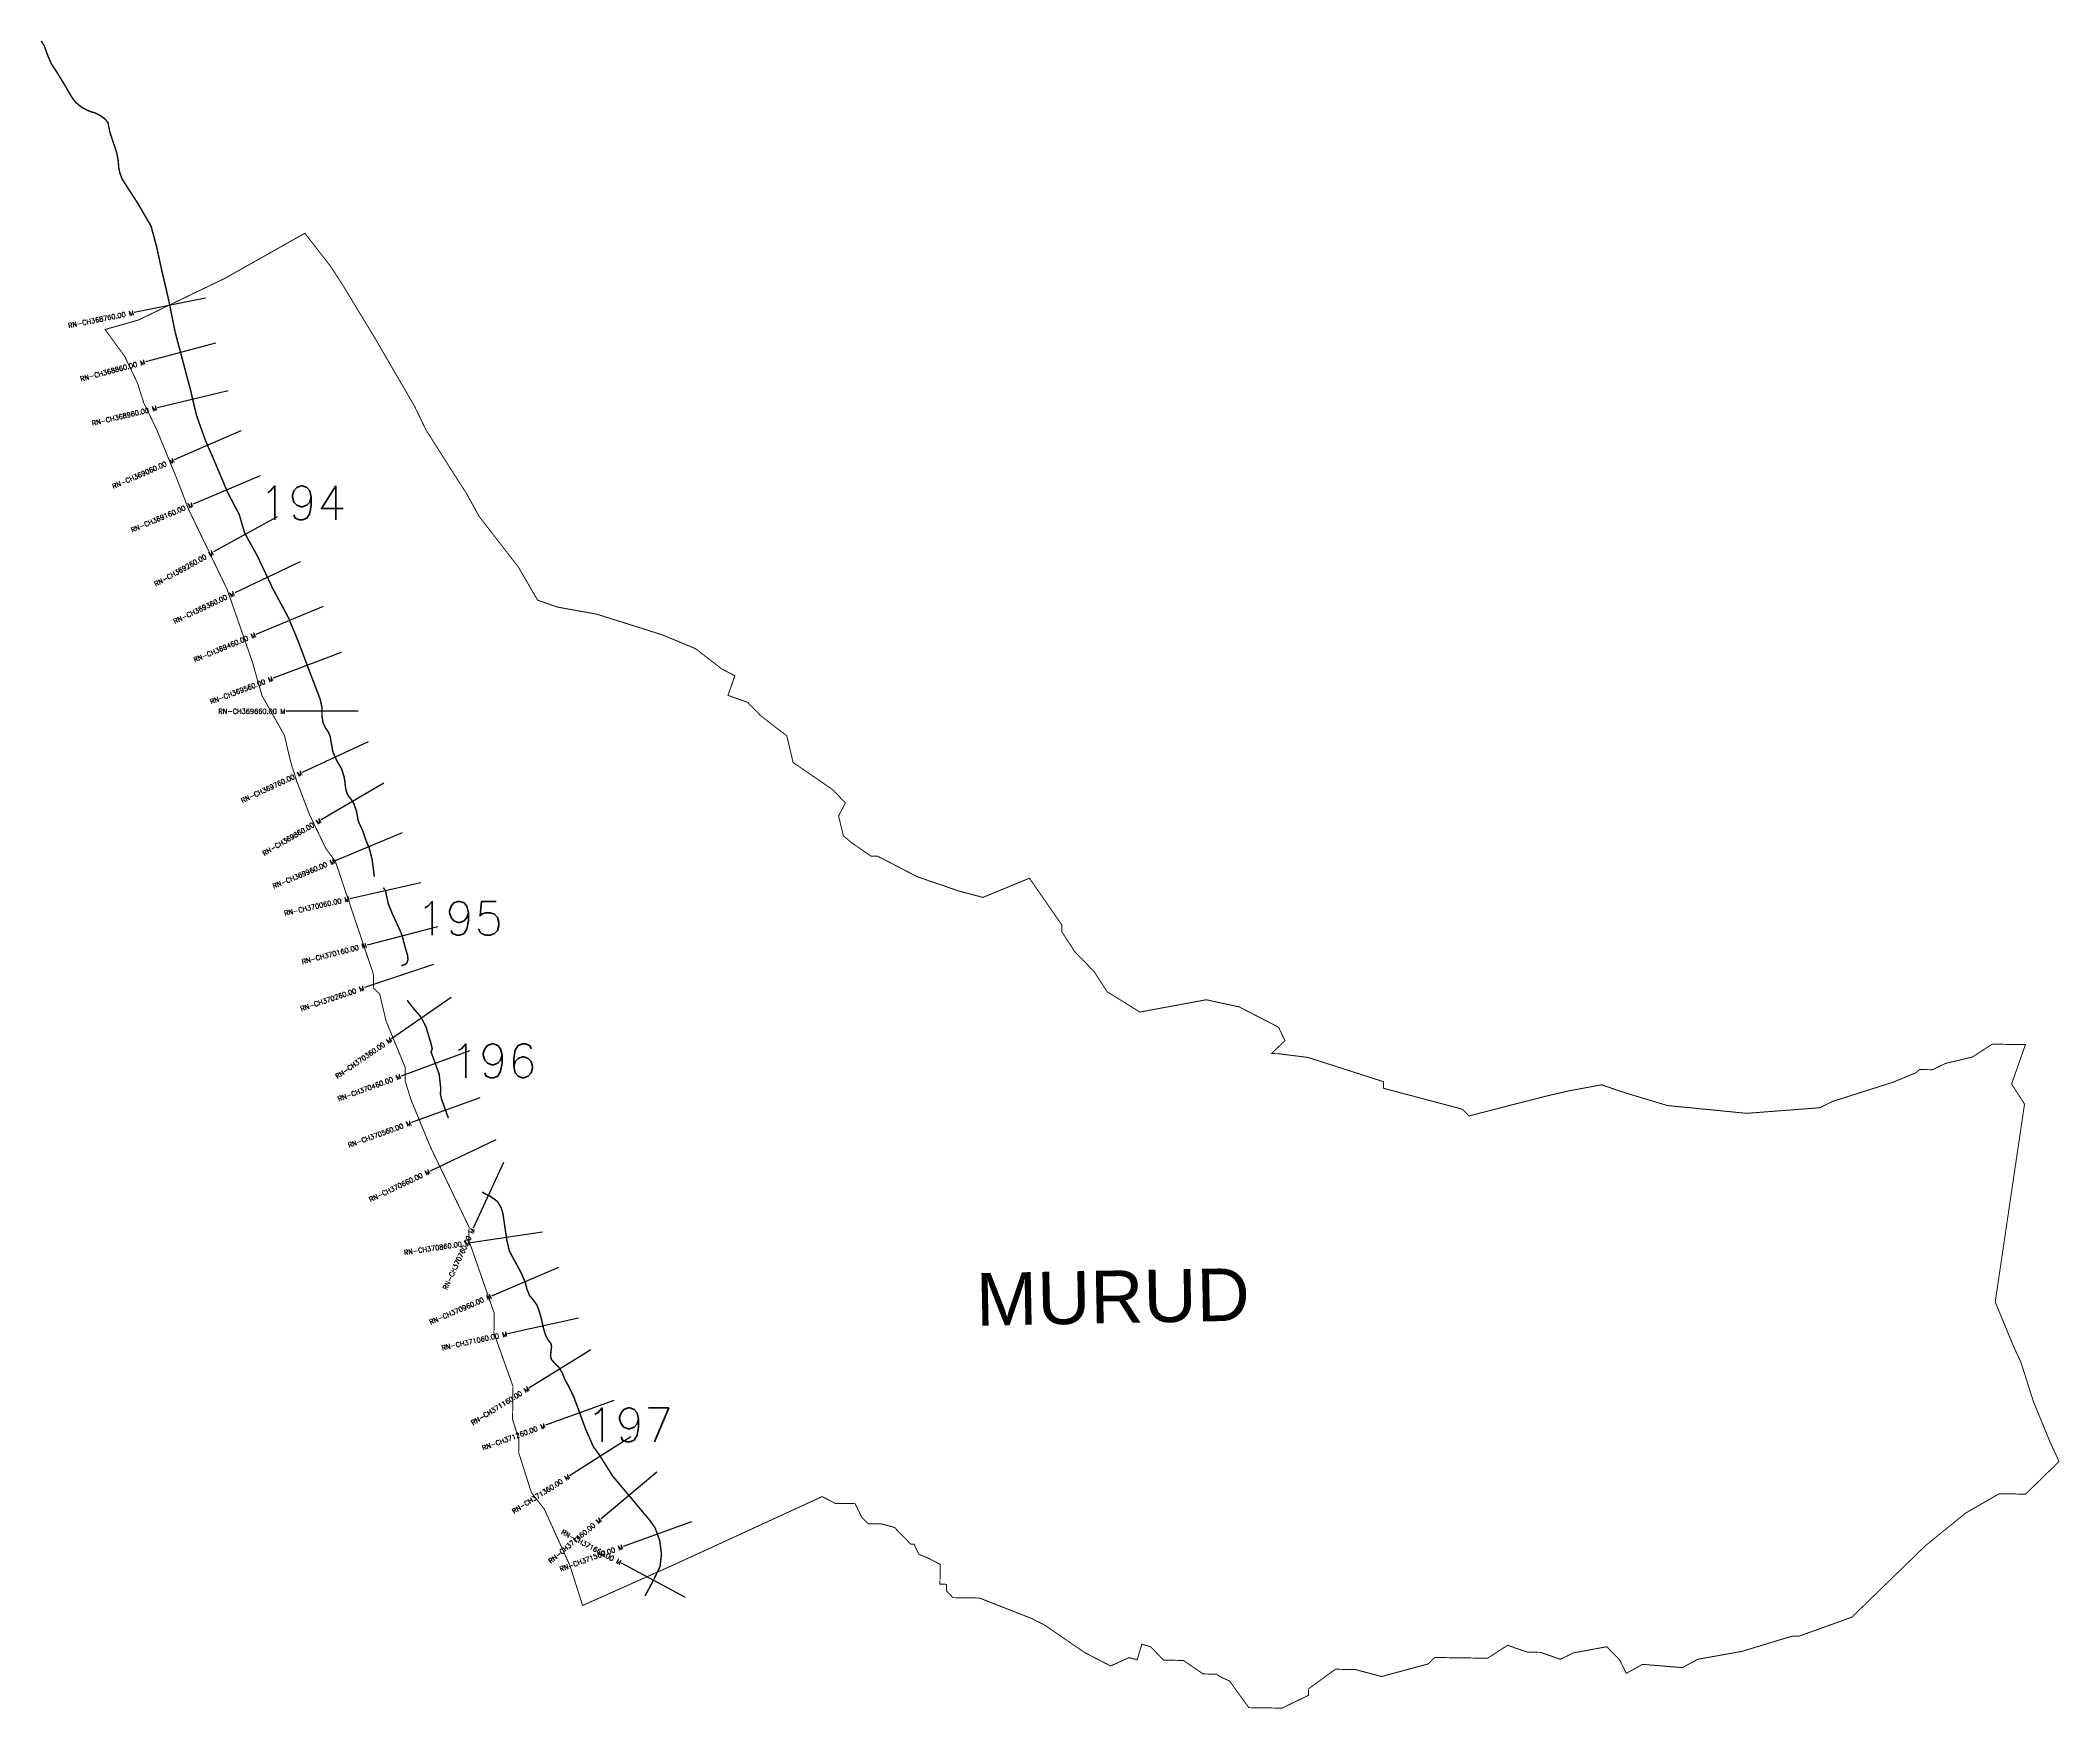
# Model space of a CAD drawing. Header units: metres. Extents: x 299307 to 303476, y 1964873 to 1968319.
import ezdxf
from ezdxf.enums import TextEntityAlignment as Align

# ---------------------------------------------------------------- set-up
doc = ezdxf.new("R2010")
doc.units = ezdxf.units.M
doc.header["$MEASUREMENT"] = 0
for name, color, linetype in [('CS', 134, 'Continuous'), ('CSMark', 6, 'Continuous'), ('NATURALLY PROTECTED', 3, 'Continuous'), ('VILLAGE NAME', 250, 'Continuous')]:
    doc.layers.add(name, color=color, linetype=linetype)
doc.styles.get("Standard").update_dxf_attribs({"font": 'simplex.shx'})

msp = doc.modelspace()

# ---------------------------------------------------------------- linework, layer by layer
at = {"color": 6, "const_width": 2, "flags": 128}
msp.add_lwpolyline([(299440.3, 1967721.7), (299508.9, 1967741.2), (299687.6, 1967827.3), (299852.8, 1967920.5), (299906.4, 1967851.5), (299933.1, 1967810.1), (299999.8, 1967700), (300079.7, 1967562.3), (300102.6, 1967514.7), (300173.5, 1967403.1), (300186.4, 1967383.3), (300199.7, 1967359.2), (300213, 1967335.1), (300293.4, 1967231.5), (300333.4, 1967162.7), (300374.1, 1967148.4), (300429.6, 1967138.4), (300455.8, 1967133.6), (300514.6, 1967115.1), (300591.7, 1967090.7), (300659.6, 1967062.4), (300713.6, 1967020.7), (300740.7, 1967006.6), (300726.5, 1966965.9), (300767.2, 1966951.6), (300794.1, 1966923.9), (300848.1, 1966882.2), (300861, 1966827.4), (300942.1, 1966771.6), (300969, 1966743.9), (300954.9, 1966716.9), (300964.9, 1966675.8), (300981.5, 1966661.8), (301022, 1966633.9), (301035.7, 1966633.7), (301117, 1966591.6), (301202.4, 1966562.1), (301252.9, 1966548.7), (301349, 1966588.3), (301415.9, 1966491.8), (301415.7, 1966478.1), (301442.4, 1966436.7), (301482.8, 1966395.2), (301509.4, 1966353.9), (301577.1, 1966311.9), (301714, 1966337.3), (301782.1, 1966322.6), (301863.4, 1966280.5), (301876.6, 1966253), (301849, 1966226.1), (301862.6, 1966225.9), (301923.9, 1966218.2), (302080.2, 1966168.1), (302080, 1966154.5), (302243.2, 1966111.2), (302256.7, 1966097.3), (302353.8, 1966122.4), (302415.9, 1966138.2), (302462.2, 1966149), (302530.6, 1966161.6), (302574.2, 1966146.6), (302586.6, 1966142.8), (302666.5, 1966118.8), (302830.1, 1966102.7), (302980.5, 1966114.2), (303008, 1966127.5), (303131.4, 1966166.7), (303179.5, 1966186.4), (303186.4, 1966193.1), (303213.7, 1966192.8), (303241.2, 1966206), (303296, 1966218.9), (303337.3, 1966245.6), (303405.6, 1966244.6), (303377.1, 1966163.1), (303403.8, 1966121.8), (303343.3, 1965713.1), (303374.9, 1965636.4), (303385.7, 1965611), (303396.1, 1965589.4), (303422.3, 1965507.1), (303455.8, 1965425.5), (303475.1, 1965383.5), (303405.9, 1965316.2), (303351.2, 1965317), (303282.4, 1965277.1), (303199.5, 1965210), (303047.2, 1965062), (302937.4, 1965022.6), (302923.8, 1965022.8), (302820.6, 1964991.5), (302728.7, 1964975), (302697.6, 1964957.8), (302614.9, 1964964.6), (302581.4, 1964945.9), (302568.1, 1964973.3), (302541.2, 1965001), (302472.8, 1964988.4), (302445.2, 1964975.1), (302404.5, 1964989.4), (302377.2, 1964989.8), (302336.4, 1965004), (302295.1, 1964977.3), (302185.9, 1964978.8), (302172.1, 1964965.4), (302076.1, 1964939.5), (302021.7, 1964953.9), (301980.8, 1964954.5), (301925.6, 1964914.3), (301925.4, 1964900.7), (301870.4, 1964874.2), (301802.1, 1964875.2), (301762, 1964930.4), (301746.8, 1964937.1), (301734.9, 1964944.4), (301707.6, 1964944.8), (301667, 1964972.7), (301626.1, 1964973.3), (301599.2, 1965001), (301581.1, 1965006.2), (301571.5, 1964974.1), (301554.4, 1964978.5), (301516.7, 1964961.2), (301462.5, 1964989.3), (301381.4, 1965045.1), (301367.8, 1965052.1), (301354.3, 1965059.1), (301245.7, 1965101.6), (301191, 1965102.4), (301177.6, 1965116.3), (301177.8, 1965129.9), (301164.2, 1965130.1), (301164.8, 1965171.1), (301137.6, 1965185.1), (301120.7, 1965191.6), (301110.7, 1965212.8), (301103.9, 1965212.9), (301070.3, 1965247.5), (301043.1, 1965254.7), (301015.8, 1965255.1), (301002.3, 1965269), (300989.1, 1965296.5), (300948.1, 1965297.1), (300921, 1965311.1), (300769.8, 1965241.6), (300618.7, 1965172.1), (300426.3, 1965086.2), (300400.2, 1965168.5), (300347.2, 1965285.3), (300320.4, 1965319.8), (300294.3, 1965402.1), (300294.7, 1965429.4), (300281.7, 1965470.5), (300282.6, 1965538.8), (300243.3, 1965648.6), (300243.9, 1965689.5), (300202.4, 1965808.8), (300191.4, 1965840.4), (300191.8, 1965867.8), (300124.1, 1966008.2), (300112.3, 1966032.7), (300072.7, 1966128.8), (300059.7, 1966170), (300060.1, 1966197.3), (300020.5, 1966293.4), (300007.6, 1966348.2), (299994.2, 1966362.1), (299994.6, 1966389.4), (299916, 1966622.6), (299895.9, 1966650.2), (299862.8, 1966718.9), (299836.4, 1966787.6), (299823.4, 1966828.7), (299810.6, 1966883.5), (299764, 1966966.1), (299744.5, 1967034.7), (299701.6, 1967158.1), (299692, 1967185.6), (299639, 1967295.6), (299612.5, 1967350.6), (299596.1, 1967393.4), (299588.1, 1967414.2), (299560.2, 1967482.4), (299546.6, 1967515.4), (299520.1, 1967570.3), (299507, 1967611.5), (299480.5, 1967666.5), (299440.3, 1967721.7)], dxfattribs=at)
at = {"layer": 'CS'}
for p, q in [((299647.4, 1967786.2), (299500.3, 1967756.8)), ((299668.6, 1967693.4), (299523.7, 1967654.8)), ((299694.1, 1967594.7), (299548.2, 1967559.8)), ((299720.7, 1967512.3), (299583.2, 1967452.4)), ((299760.3, 1967419.7), (299622.2, 1967361.1)), ((299795.6, 1967335), (299664.3, 1967262.3)), ((299843.4, 1967241.9), (299707.9, 1967177.7)), ((299890.5, 1967149.5), (299751.9, 1967092)), ((299928, 1967054.2), (299787.6, 1967001.3)), ((299963.2, 1966933.1), (299813.2, 1966933.1)), ((299983.3, 1966870.3), (299847.5, 1966806.7)), ((300015.9, 1966784.8), (299886.5, 1966709)), ((300053.9, 1966681.8), (299915.3, 1966624.5)), ((300092.4, 1966578.8), (299946, 1966546)), ((300126.5, 1966487.8), (299981.2, 1966450.3)), ((300118.1, 1966410), (299975.9, 1966362.3)), ((300155.1, 1966341.9), (300031.6, 1966256.7)), ((300192.5, 1966231.5), (300051.7, 1966179.8)), ((300213.9, 1966134.6), (300072.8, 1966083.5)), ((300247, 1966048.1), (300111.6, 1965983.6)), ((300263.3, 1966001.3), (300200.2, 1965865.2)), ((300343.3, 1965857.4), (300194.9, 1965835.5)), ((300376.3, 1965784.3), (300238.4, 1965725.4)), ((300417.8, 1965679.5), (300271.2, 1965647.5)), ((300443.1, 1965614.4), (300315.5, 1965535.4)), ((300490.8, 1965509.6), (300349.8, 1965458.4)), ((300526.1, 1965434.2), (300399.4, 1965353.9)), ((300579.3, 1965361.8), (300464.4, 1965265.4)), ((300651.2, 1965259.1), (300510.2, 1965208.1)), ((300638.5, 1965102.6), (300506.3, 1965173.4))]:
    msp.add_line(p, q, dxfattribs=at)
at = {"layer": 'NATURALLY PROTECTED', "const_width": 3, "flags": 128}
for points in [[(299308.2, 1968317.3), (299309.5, 1968316.1), (299314.8, 1968307.3), (299322.9, 1968284.9), (299329.9, 1968269.6), (299339, 1968255.9), (299355.4, 1968229.2), (299372.6, 1968199.8), (299379.9, 1968190.5), (299391.4, 1968181), (299401.4, 1968175.5), (299411, 1968171.4), (299419.8, 1968169), (299430.2, 1968163.6), (299439.3, 1968157.2), (299446, 1968149.4), (299447.4, 1968143.1), (299450.1, 1968129.5), (299456.2, 1968110.8), (299463.7, 1968088.9), (299467.3, 1968071.2), (299468.3, 1968057.3), (299470.7, 1968045.2), (299475.6, 1968032.4), (299486.1, 1968015.8), (299508.6, 1967981), (299535.1, 1967935.4), (299546, 1967895.2), (299557.6, 1967842.7), (299571.9, 1967781.2), (299584.9, 1967716.5), (299616.7, 1967596.8), (299618.2, 1967589.7), (299629.3, 1967543.5), (299647.3, 1967493), (299664.5, 1967453.5), (299693.8, 1967384.3), (299717.2, 1967339.7), (299728.5, 1967301.3), (299754.6, 1967254.1), (299786.7, 1967186.3), (299818.7, 1967126.8), (299838.2, 1967079.8), (299861.5, 1967018), (299877.9, 1966975.1), (299884.6, 1966957.6), (299888.2, 1966940.2), (299888.2, 1966922.2), (299890.5, 1966909), (299895.8, 1966897.9), (299901.4, 1966890.3), (299905.1, 1966881.1), (299907.3, 1966868.1), (299910.4, 1966850.1), (299913.9, 1966841.7), (299919.9, 1966829), (299928.9, 1966813.8), (299934.5, 1966795.1), (299937.3, 1966772.3), (299940.4, 1966762), (299943.3, 1966757.5), (299949.5, 1966749.9), (299954.1, 1966741.9), (299959.4, 1966726.7), (299963.3, 1966705.7), (299971.7, 1966687.8), (299979.4, 1966665.6), (299985.6, 1966650.7), (299991.4, 1966628.6), (299996.2, 1966592.3), (299996.7, 1966591.7)], [(300015, 1966568.9), (300019.2, 1966562.5), (300021.6, 1966551.5), (300025.3, 1966535), (300033.1, 1966515.6), (300041.8, 1966496.7), (300049.3, 1966480.5), (300053.3, 1966471), (300059.6, 1966446.8), (300064.9, 1966428.9), (300065.7, 1966420.6), (300063.8, 1966414.1), (300060.5, 1966410.4), (300051.8, 1966407.8)], [(300064.2, 1966336.1), (300078.3, 1966317.8), (300087.7, 1966307.5), (300095, 1966297), (300103.5, 1966280), (300107.1, 1966267.2), (300113, 1966248.1), (300115.9, 1966236), (300114.4, 1966231.8), (300113.3, 1966229.6), (300130.1, 1966183.7), (300133.5, 1966153.5), (300132.6, 1966142.7), (300135.2, 1966131.4), (300149.2, 1966092.8)], [(300219.2, 1965940.4), (300224.2, 1965936.8), (300236, 1965931.3), (300250.4, 1965920.7), (300257.9, 1965908.1), (300261.9, 1965895.2), (300269.8, 1965841.2), (300274.7, 1965819.8), (300282.2, 1965805), (300299.3, 1965773.6), (300307.9, 1965753.5), (300311.4, 1965739.3), (300316.9, 1965726.2), (300324.5, 1965717.2), (300331.9, 1965706.9), (300336.9, 1965693.2), (300340.9, 1965679.9), (300346.1, 1965656.2), (300350.2, 1965643.6), (300355.4, 1965634.3), (300360.9, 1965627.3), (300362.3, 1965621.6), (300361.3, 1965613.4), (300360, 1965601.8), (300361.9, 1965594.2), (300370.5, 1965584.8), (300377, 1965578.6), (300383.9, 1965567.5), (300390.1, 1965551.9), (300397.7, 1965538.8), (300408.3, 1965516.4), (300417.3, 1965492.3), (300432.7, 1965450), (300448.4, 1965414.5), (300460.5, 1965397.7), (300488.7, 1965353.2), (300515, 1965321.8), (300535.7, 1965297.1), (300551.5, 1965278.2), (300564.8, 1965262.4), (300576.2, 1965246.1), (300585.7, 1965219.7), (300589.2, 1965191.9), (300586.1, 1965166.6), (300573.8, 1965140.7), (300555.1, 1965105.7)]]:
    msp.add_lwpolyline(points, dxfattribs=at)

# ---------------------------------------------------------------- texts
at = {"char_height": 70, "attachment_point": 1}
for s, width, insert in [('194', 95.172, (299758, 1967398.6)), ('195', 95.172, (300082.6, 1966540.5)), ('196', 95.172, (300152.1, 1966246.2)), ('197', 86.415, (300433.7, 1965494.4))]:
    msp.add_mtext_dynamic_manual_height_columns(s, width=width, gutter_width=1, heights=[0], dxfattribs=dict(at, insert=insert))
at = {"layer": 'CSMark'}
for s, rotation, p in [('RN-CH368760.00 M', 11.3168, (299499.4, 1967756.6)), ('RN-CH368860.00 M', 14.8784, (299522.7, 1967654.6)), ('RN-CH368960.00 M', 13.4458, (299547.3, 1967559.6)), ('RN-CH369060.00 M', 23.5336, (299582.3, 1967452)), ('RN-CH369160.00 M', 22.9894, (299621.3, 1967360.7)), ('RN-CH369260.00 M', 28.9748, (299663.5, 1967261.8)), ('RN-CH369360.00 M', 25.3482, (299707, 1967177.2)), ('RN-CH369460.00 M', 22.5439, (299751, 1967091.7)), ('RN-CH369560.00 M', 20.6253, (299786.7, 1967001)), ('RN-CH369760.00 M', 25.0816, (299846.6, 1966806.3)), ('RN-CH369860.00 M', 30.3775, (299885.6, 1966708.5)), ('RN-CH369960.00 M', 22.4908, (299914.3, 1966624.1)), ('RN-CH370060.00 M', 12.6277, (299945, 1966545.8)), ('RN-CH370160.00 M', 14.4786, (299980.3, 1966450)), ('RN-CH370260.00 M', 18.5547, (299974.9, 1966362)), ('RN-CH370360.00 M', 34.6203, (300030.8, 1966256.1)), ('RN-CH370460.00 M', 20.1603, (300050.7, 1966179.5)), ('RN-CH370560.00 M', 19.8868, (300071.9, 1966083.2)), ('RN-CH370660.00 M', 25.489, (300110.7, 1965983.1)), ('RN-CH370860.00 M', 8.3835, (300193.9, 1965835.3)), ('RN-CH370760.00 M', 65.1099, (300199.8, 1965864.3)), ('RN-CH370960.00 M', 23.1393, (300237.5, 1965725)), ('RN-CH371060.00 M', 12.2988, (300270.2, 1965647.3)), ('RN-CH371160.00 M', 31.7752, (300314.7, 1965534.9)), ('RN-CH371260.00 M', 19.9536, (300348.9, 1965458)), ('RN-CH371360.00 M', 32.3633, (300398.6, 1965353.4)), ('RN-CH371460.00 M', 39.9745, (300463.6, 1965264.8)), ('RN-CH371560.00 M', 19.8838, (300509.2, 1965207.8)), ('RN-CH371660.00 M', 331.8142, (300505.4, 1965173.9))]:
    msp.add_text(s, height=10, rotation=rotation, dxfattribs=at).set_placement(p, align=Align.MIDDLE_RIGHT)
msp.add_text('RN-CH369660.00 M', height=10, dxfattribs=at).set_placement((299812.2, 1966933.1), align=Align.MIDDLE_RIGHT)
at = {"layer": 'VILLAGE NAME', "insert": (301237.5, 1965772.6), "char_height": 108.748, "attachment_point": 1, "rotation": 1.1028}
msp.add_mtext_dynamic_manual_height_columns('{\\fArial|b0|i0|c0|p34;MURUD}', width=1571.314, gutter_width=543.7, heights=[0], dxfattribs=at)

doc.saveas('drawing.dxf')
